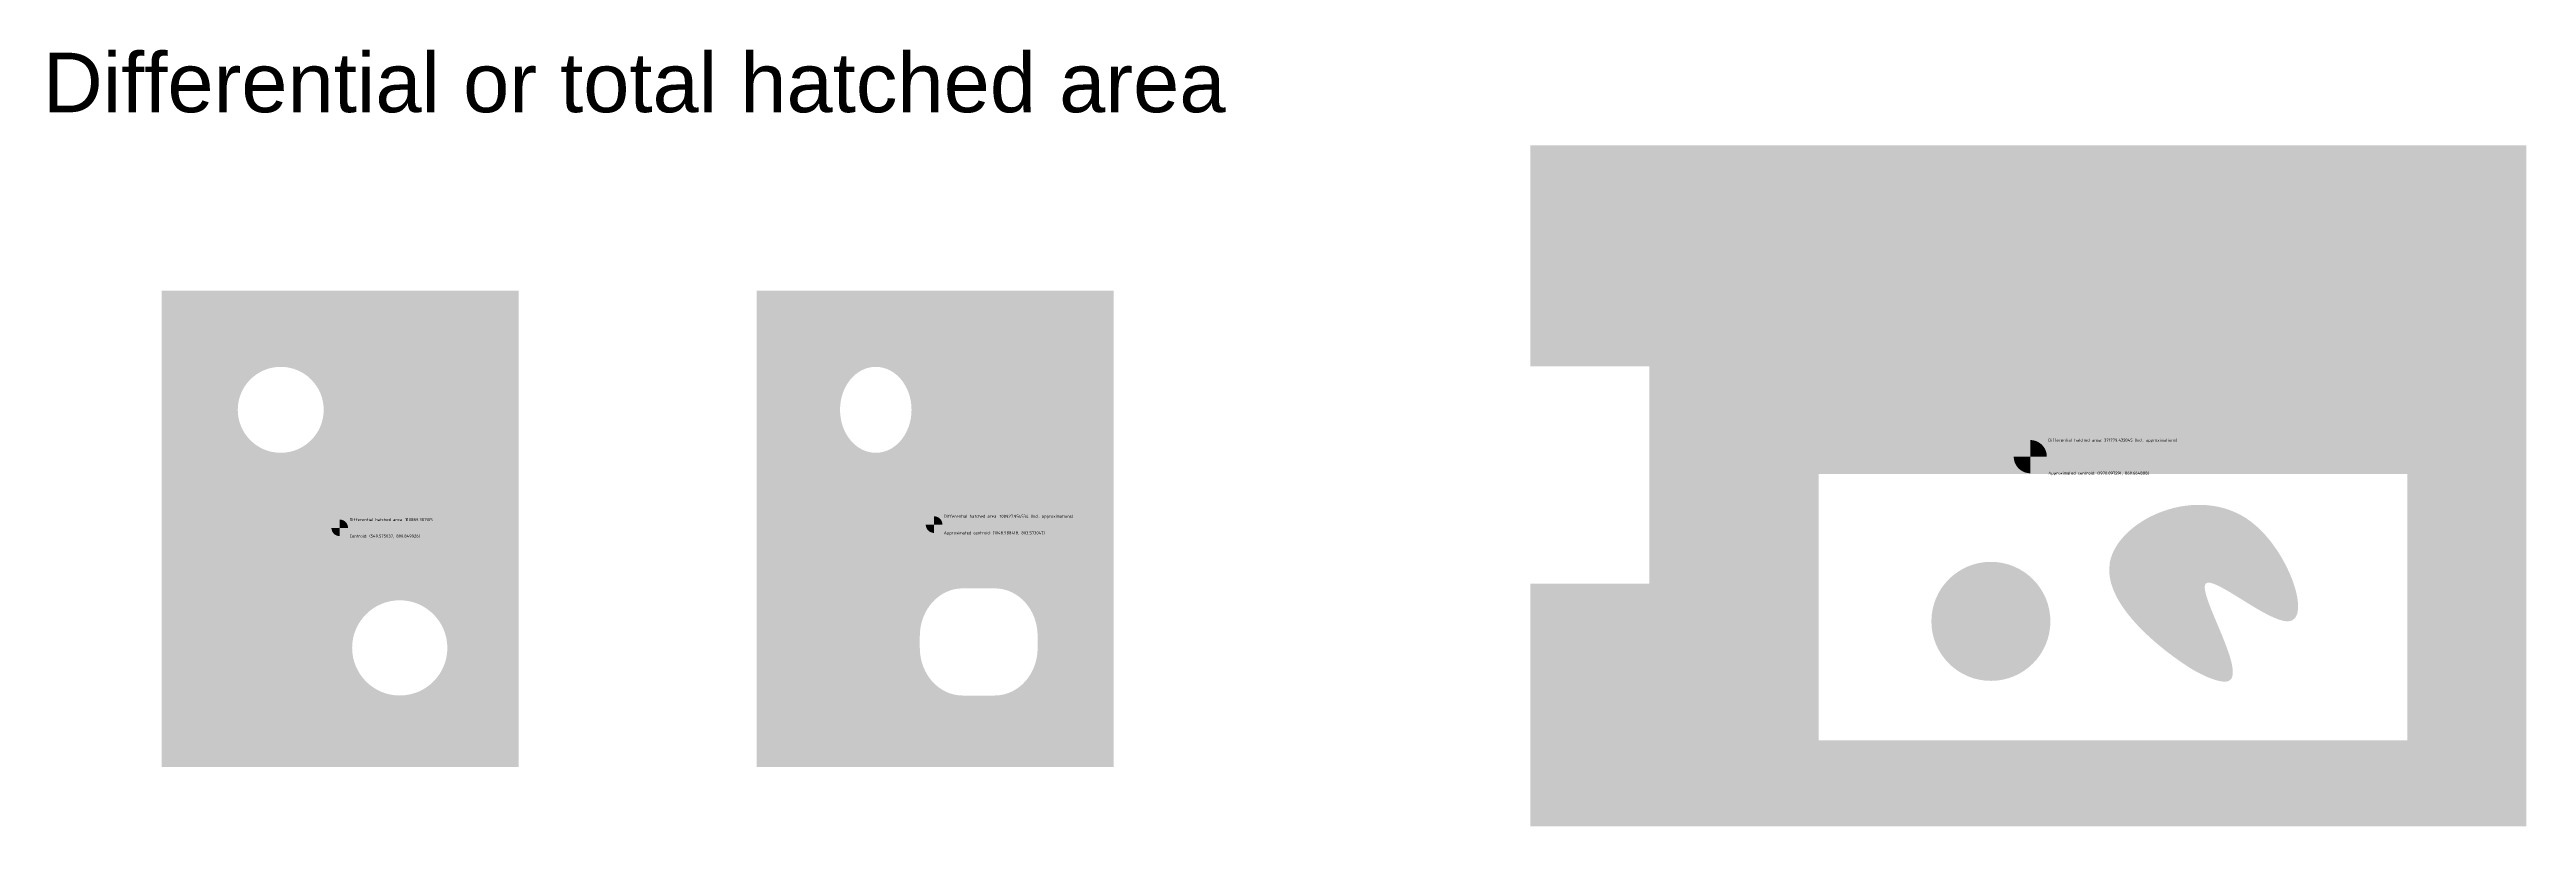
# Model space of a CAD drawing. Header units: millimetres. Extents: x 300 to 5400, y 194 to 3003.
# Drawn here: x 306 to 2387, y 550 to 1203 of the extents above; entities that cross this region are included whole.
import ezdxf

# ---------------------------------------------------------------- set-up
doc = ezdxf.new("R2010")
doc.units = ezdxf.units.MM
for name, color, linetype, lineweight, true_color in [('As Hatch', 18, 'Continuous', 15, 0x000000), ('Centroid Examples (empty) ... As area centroid (empty) ... As arc segments (78)', 3, 'Continuous', 15, 0x00ff00), ('Text', 18, 'Continuous', 15, 0x000000)]:
    doc.layers.add(name, color=color, linetype=linetype, lineweight=lineweight, true_color=true_color)
doc.styles.add('textstyle25', font='arial.ttf')
doc.styles.add('textstyle56', font='')
doc.styles.add('textstyle57', font='')
doc.styles.add('textstyle58', font='')
doc.styles.add('textstyle59', font='')
doc.styles.add('textstyle60', font='')
doc.styles.add('textstyle61', font='')
doc.styles.get('textstyle56').set_extended_font_data('ISOCP')
doc.styles.get('textstyle57').set_extended_font_data('ISOCP')
doc.styles.get('textstyle58').set_extended_font_data('ISOCP')
doc.styles.get('textstyle59').set_extended_font_data('ISOCP')
doc.styles.get('textstyle60').set_extended_font_data('ISOCP')
doc.styles.get('textstyle61').set_extended_font_data('ISOCP')

msp = doc.modelspace()

# ---------------------------------------------------------------- hatches: boundary and pattern name
at = {"layer": 'As Hatch', "transparency": 33554687}
h = msp.add_hatch(color=256, dxfattribs=at)
edge = h.paths.add_edge_path(flags=0)
edge.add_spline(control_points=[(2102, 684.6), (2071.6, 704.6), (1984.4, 780.9), (2160.7, 861.8), (2223.8, 674), (2072.7, 805.9), (2170.7, 649.8), (2112.3, 677.8), (2102, 684.6)], knot_values=[0, 0, 0, 0, 218.195255, 465.121943, 643.43365, 796.38452, 964.241855, 1038.532092, 1038.532092, 1038.532092, 1038.532092], degree=3, periodic=0)
h.paths.add_polyline_path([(1550, 936.6), (1650, 936.6), (1650, 753.9), (1550, 753.9), (1550, 550), (2387, 550), (2387, 1122.3), (1550, 1122.3)], flags=0)
h.paths.add_polyline_path([(1792.3, 846.2), (2287, 846.2), (2287, 622.3), (1792.3, 622.3)], flags=0)
edge = h.paths.add_edge_path(flags=0)
edge.add_arc((1937, 722.3), 50, 0, 360)
h = msp.add_hatch(color=256, dxfattribs=at)
h.paths.add_polyline_path([(400, 1000), (700, 1000), (700, 600), (400, 600)], flags=0)
edge = h.paths.add_edge_path(flags=0)
edge.add_arc((600, 700), 40, 0, 360)
edge = h.paths.add_edge_path(flags=0)
edge.add_arc((500, 900), 36.1, 0, 360)
h = msp.add_hatch(color=256, dxfattribs=at)
edge = h.paths.add_edge_path(flags=0)
edge.add_line((1100, 660), (1073, 660))
edge.add_ellipse((1073, 700), major_axis=(0, 40), ratio=0.9, start_angle=90, end_angle=180, ccw=False)
edge.add_line((1037, 700), (1037, 710))
edge.add_ellipse((1073, 710), major_axis=(0, 40), ratio=0.9, start_angle=0, end_angle=90, ccw=False)
edge.add_line((1073, 750), (1100, 750))
edge.add_ellipse((1100, 710), major_axis=(0, 40), ratio=0.9, start_angle=-90, end_angle=0, ccw=False)
edge.add_line((1136, 710), (1136, 700))
edge.add_ellipse((1100, 700), major_axis=(0, 40), ratio=0.9, start_angle=180, end_angle=270, ccw=False)
h.paths.add_polyline_path([(900, 1000), (1200, 1000), (1200, 600), (900, 600)], flags=0)
edge = h.paths.add_edge_path(flags=0)
edge.add_ellipse((1000, 900), major_axis=(0, 36.1), ratio=0.83205, start_angle=0, end_angle=360)

# ---------------------------------------------------------------- linework, layer by layer
at = {"layer": 'Centroid Examples (empty) ... As area centroid (empty) ... As arc segments (78)', "color": 73, "true_color": 0x9bdc70, "flags": 128}
for points in [[(1956.3, 860.7, 0, 0, 1), (1983.9, 860.7, 0, 0, 0), (1977, 860.7, 14, 14, 0.414214), (1970.1, 867.6, 0, 0, 0), (1970.1, 853.7, 14, 14, -0.414214), (1963.2, 860.7, 0, 0, 0), (1956.3, 860.7, 0, 0, -1), (1983.9, 860.7, 0, 0, 0)], [(1042.1, 803.6, 0, 0, 1), (1055.9, 803.6, 0, 0, 0), (1052.5, 803.6, 7, 7, 0.414214), (1049, 807, 0, 0, 0), (1049, 800.1, 7, 7, -0.414214), (1045.5, 803.6, 0, 0, 0), (1042.1, 803.6, 0, 0, -1), (1055.9, 803.6, 0, 0, 0)], [(542.6, 800.8, 0, 0, 1), (556.5, 800.8, 0, 0, 0), (553, 800.8, 7, 7, 0.414214), (549.6, 804.3, 0, 0, 0), (549.6, 797.4, 7, 7, -0.414214), (546.1, 800.8, 0, 0, 0), (542.6, 800.8, 0, 0, -1), (556.5, 800.8, 0, 0, 0)]]:
    msp.add_lwpolyline(points, format="xyseb", dxfattribs=at)

# ---------------------------------------------------------------- texts
at = {"layer": 'Centroid Examples (empty) ... As area centroid (empty) ... As arc segments (78)', "color": 73, "true_color": 0x9bdc70, "char_height": 2.5, "attachment_point": 1}
for s, insert, style in [('Differential hatched area: 371779.432045 (Incl. approximations)', (1985.2, 875.8), 'textstyle56'), ('Approximated centroid: (1970.097291, 860.664888)', (1985.2, 848.1), 'textstyle57'), ('Differential hatched area: 108927.954534 (Incl. approximations)', (1057.2, 811.8), 'textstyle58'), ('Differential hatched area: 110889.381305', (557.8, 809), 'textstyle60'), ('Centroid: (549.575037, 800.849926)', (557.8, 795.2), 'textstyle61'), ('Approximated centroid: (1048.988418, 803.573047)', (1057.2, 797.9), 'textstyle59')]:
    msp.add_mtext(s, dxfattribs=dict(at, insert=insert, style=style))
at = {"layer": 'Text', "insert": (300, 1200), "char_height": 50, "attachment_point": 1, "style": 'textstyle25'}
msp.add_mtext('Differential or total hatched area ', dxfattribs=at)

doc.saveas('drawing.dxf')
